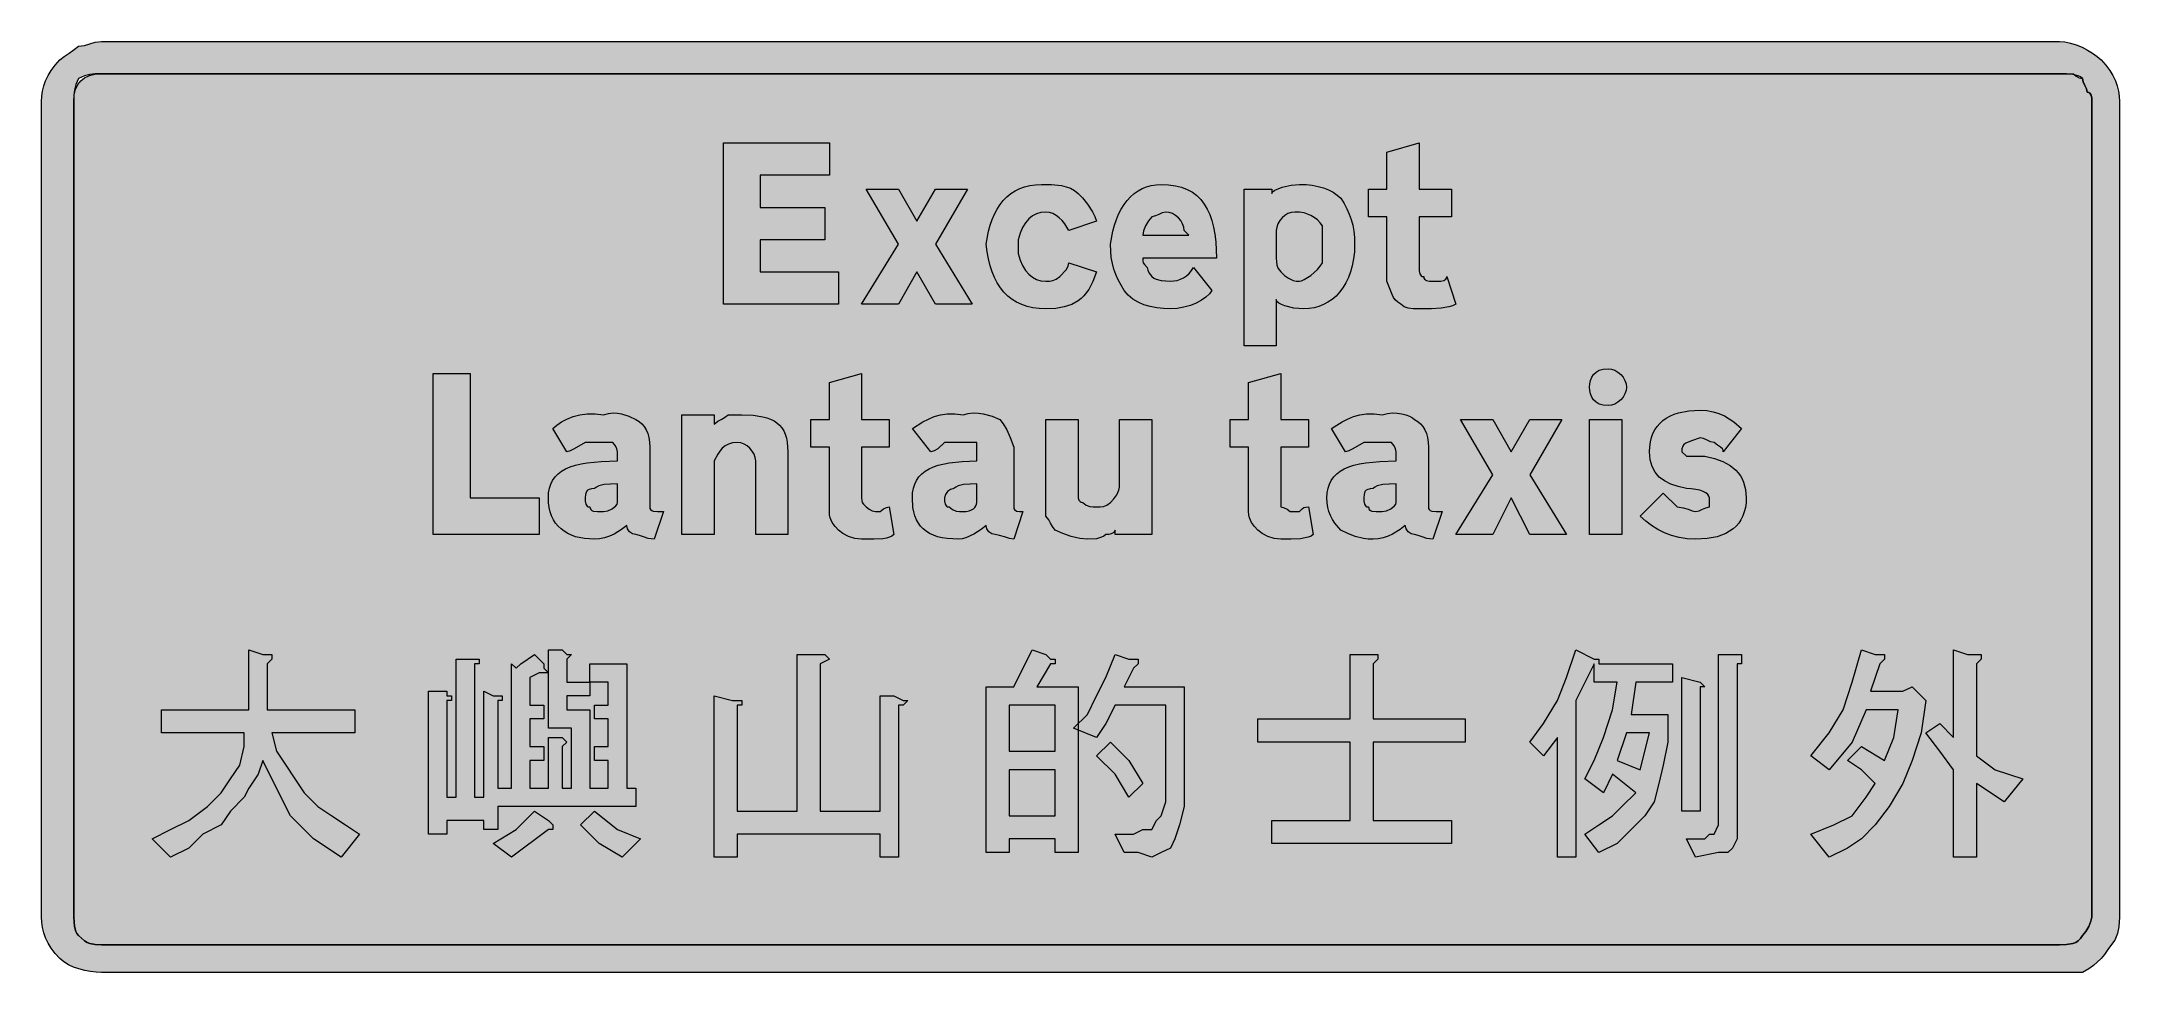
# Model space of a CAD drawing. Header units: metres. Extents: x 13 to 554, y 13 to 255.
import ezdxf

# ---------------------------------------------------------------- set-up
doc = ezdxf.new("R2010")
doc.units = ezdxf.units.M
doc.layers.add('FILL_BLACK_000000', color=7, linetype='Continuous', true_color=0x000000)
doc.layers.add('FILL_WHITE_FFFFFF', color=7, linetype='Continuous', true_color=0xffffff)

msp = doc.modelspace()

# ---------------------------------------------------------------- hatches: boundary and pattern name
at = {"layer": 'FILL_BLACK_000000', "true_color": 0x000000}
h = msp.add_hatch(color=7, dxfattribs=at)
h.dxf.hatch_style = 1
h.paths.add_polyline_path([(539.81, 255.25), (541.28, 254.95), (542.78, 254.47), (544.26, 253.86), (545.69, 253.13), (547.02, 252.32), (548.2, 251.46), (549.21, 250.56), (550.45, 249.21), (551.48, 247.86), (552.31, 246.51), (552.96, 245.16), (553.44, 243.81), (553.77, 242.46), (553.95, 241.11), (554.01, 239.76), (554.01, 27.36), (553.86, 24.81), (553.5, 23.14), (552.81, 21.36), (551.91, 20.27), (551.01, 18.96), (550.11, 17.65), (549.21, 16.56), (547.26, 14.76), (546, 13.86), (544.41, 12.96), (538.41, 12.96), (28.41, 12.96), (27.01, 13.02), (25.54, 13.18), (24.04, 13.47), (22.56, 13.86), (21.13, 14.37), (19.8, 14.98), (18.62, 15.72), (17.61, 16.56), (16.37, 17.91), (15.34, 19.26), (14.51, 20.61), (13.86, 21.96), (13.38, 23.31), (13.05, 24.66), (12.87, 26.01), (12.81, 27.36), (12.81, 239.76), (12.87, 241.11), (13.05, 242.46), (13.38, 243.81), (13.86, 245.16), (14.51, 246.51), (15.34, 247.86), (16.37, 249.21), (17.61, 250.56), (18.7, 251.46), (20.01, 252.36), (21.32, 253.26), (22.41, 254.16), (24.02, 254.35), (25.41, 254.76), (26.8, 255.17), (28.41, 255.36), (538.41, 255.36), (539.81, 255.25)])
h.paths.add_polyline_path([(25.41, 246.81), (24.02, 246.45), (22.41, 245.76), (21.72, 244.15), (21.36, 242.76), (21.23, 241.37), (21.21, 239.76), (21.21, 27.36), (21.36, 24.96), (21.72, 23.65), (22.01, 23.06), (22.41, 22.56), (24.02, 21.17), (24.73, 20.75), (25.41, 20.46), (26.8, 20.2), (28.41, 20.16), (538.41, 20.16), (540.19, 20.2), (541.86, 20.46), (542.62, 20.75), (543.3, 21.17), (543.91, 21.77), (544.41, 22.56), (545.29, 23.65), (546.06, 24.96), (546.6, 26.27), (546.81, 27.36), (546.81, 239.76), (546.79, 240.64), (546.66, 241.41), (546.3, 241.95), (546.01, 242.11), (545.61, 242.16), (545.42, 243.06), (545.01, 243.96), (544.6, 244.86), (544.41, 245.76), (543.91, 246.16), (543.3, 246.45), (541.86, 246.81), (540.19, 246.94), (538.41, 246.96), (28.41, 246.96), (26.8, 246.94), (25.41, 246.81)], flags=16)
h = msp.add_hatch(color=7, dxfattribs=at)
h.dxf.hatch_style = 1
h.paths.add_polyline_path([(200.01, 195.36), (220.41, 195.36), (220.41, 186.96), (190.41, 186.96), (190.41, 228.96), (218.01, 228.96), (218.01, 220.56), (200.01, 220.56), (200.01, 212.16), (216.81, 212.16), (216.81, 203.76), (200.01, 203.76), (200.01, 195.36)])
h = msp.add_hatch(color=7, dxfattribs=at)
h.dxf.hatch_style = 1
h.paths.add_polyline_path([(380.01, 216.96), (380.01, 209.76), (371.61, 209.76), (371.61, 196.56), (371.63, 195.68), (371.76, 194.91), (372.12, 194.37), (372.41, 194.21), (372.81, 194.16), (372.86, 193.76), (373.02, 193.47), (373.56, 193.11), (374.33, 192.98), (375.21, 192.96), (376.41, 192.96), (377.29, 192.98), (378.06, 193.11), (378.6, 193.47), (378.76, 193.76), (378.81, 194.16), (381.21, 186.96), (380.31, 186.56), (379.37, 186.27), (377.31, 185.91), (374.8, 185.78), (371.61, 185.76), (370.02, 185.78), (368.76, 185.91), (367.73, 186.27), (366.81, 186.96), (366.02, 187.46), (365.4, 188.07), (364.93, 188.75), (364.56, 189.51), (363.21, 192.96), (363.21, 209.76), (358.41, 209.76), (358.41, 216.96), (363.21, 216.96), (363.21, 226.56), (371.61, 228.96), (371.61, 216.96), (380.01, 216.96)])
h = msp.add_hatch(color=7, dxfattribs=at)
h.dxf.hatch_style = 1
h.paths.add_polyline_path([(254.01, 216.96), (245.61, 202.56), (255.21, 186.96), (245.61, 186.96), (240.81, 195.36), (236.01, 186.96), (226.41, 186.96), (236.01, 202.56), (227.61, 216.96), (236.01, 216.96), (240.81, 208.56), (245.61, 216.96), (254.01, 216.96)])
h = msp.add_hatch(color=7, dxfattribs=at)
h.dxf.hatch_style = 1
h.paths.add_polyline_path([(275.89, 218.12), (278.46, 217.86), (279.67, 217.57), (280.8, 217.15), (281.86, 216.55), (282.81, 215.76), (283.9, 214.63), (285.21, 213.06), (286.52, 211.03), (287.11, 209.85), (287.61, 208.56), (280.41, 206.16), (279.3, 207.92), (278.62, 208.73), (277.86, 209.46), (277.05, 210.07), (276.19, 210.55), (275.31, 210.85), (274.41, 210.96), (273.12, 210.85), (271.93, 210.51), (270.87, 209.95), (269.91, 209.16), (269.07, 208.15), (268.33, 206.91), (267.72, 205.45), (267.21, 203.76), (267.21, 202.56), (267.21, 200.16), (267.72, 198.47), (268.33, 197.01), (269.07, 195.77), (269.91, 194.76), (270.87, 193.97), (271.93, 193.41), (273.12, 193.07), (274.41, 192.96), (275.31, 192.98), (276.21, 193.11), (277.11, 193.47), (278.01, 194.16), (279.66, 195.96), (280.2, 196.86), (280.41, 197.76), (287.61, 195.36), (286.65, 192.88), (285.55, 190.82), (284.28, 189.16), (283.57, 188.47), (282.81, 187.86), (281.12, 186.9), (279.17, 186.25), (276.95, 185.88), (274.41, 185.76), (272.67, 185.83), (271.03, 186.04), (269.51, 186.38), (268.09, 186.87), (266.78, 187.48), (265.57, 188.23), (264.47, 189.1), (263.46, 190.11), (262.55, 191.24), (261.74, 192.5), (261.03, 193.88), (260.4, 195.38), (259.87, 197), (259.43, 198.74), (259.08, 200.59), (258.81, 202.56), (259.43, 205.99), (259.86, 207.56), (260.38, 209.05), (260.99, 210.43), (261.68, 211.71), (262.45, 212.89), (263.31, 213.96), (264.25, 214.92), (265.28, 215.76), (266.39, 216.48), (267.58, 217.07), (268.86, 217.54), (270.23, 217.88), (271.68, 218.09), (273.21, 218.16), (275.89, 218.12)])
h = msp.add_hatch(color=7, dxfattribs=at)
h.dxf.hatch_style = 1
h.paths.add_polyline_path([(299.63, 198.25), (299.76, 197.76), (300.12, 197.27), (300.81, 196.56), (300.96, 195.81), (301.32, 195.04), (302.01, 194.16), (302.51, 193.76), (303.1, 193.47), (304.41, 193.11), (306.81, 192.96), (307.71, 193.02), (308.59, 193.18), (309.45, 193.47), (310.26, 193.86), (311.02, 194.37), (311.7, 194.98), (312.31, 195.72), (312.81, 196.56), (317.61, 190.56), (317, 189.66), (316.09, 188.8), (314.93, 187.99), (313.56, 187.26), (312.02, 186.65), (310.35, 186.17), (308.6, 185.87), (306.81, 185.76), (305.01, 185.82), (303.25, 186), (301.54, 186.33), (299.91, 186.81), (298.4, 187.46), (297.02, 188.29), (295.82, 189.32), (294.81, 190.56), (293.97, 191.91), (293.23, 193.28), (292.62, 194.67), (292.11, 196.11), (291.72, 197.6), (291.43, 199.17), (291.27, 200.81), (291.21, 202.56), (291.83, 205.99), (292.26, 207.56), (292.77, 209.05), (293.35, 210.43), (294.02, 211.71), (294.75, 212.89), (295.56, 213.96), (296.44, 214.92), (297.39, 215.76), (298.4, 216.48), (299.48, 217.07), (300.62, 217.54), (301.82, 217.88), (303.09, 218.09), (304.41, 218.16), (306.35, 218.08), (308.13, 217.83), (309.75, 217.42), (311.22, 216.85), (312.54, 216.12), (313.71, 215.25), (314.75, 214.23), (315.66, 213.06), (316.44, 211.75), (317.1, 210.31), (317.65, 208.73), (318.08, 207.02), (318.41, 205.19), (318.63, 203.23), (318.81, 198.96), (299.61, 198.96), (299.63, 198.25)])
h.paths.add_polyline_path([(310.41, 206.16), (310.3, 207.06), (310, 207.92), (309.52, 208.73), (308.91, 209.46), (308.18, 210.07), (307.37, 210.55), (306.51, 210.85), (305.61, 210.96), (304.71, 210.77), (303.81, 210.36), (302.91, 209.95), (302.01, 209.76), (301.13, 208.67), (300.36, 207.36), (299.82, 206.05), (299.61, 204.96), (311.61, 204.96), (310.41, 206.16)], flags=16)
h = msp.add_hatch(color=7, dxfattribs=at)
h.dxf.hatch_style = 1
h.paths.add_polyline_path([(354.54, 198.74), (354.21, 197), (353.76, 195.38), (353.2, 193.88), (352.53, 192.5), (351.77, 191.24), (350.91, 190.11), (349.97, 189.1), (348.95, 188.23), (347.86, 187.48), (346.71, 186.87), (345.5, 186.38), (344.24, 186.04), (342.94, 185.83), (341.61, 185.76), (340.27, 185.81), (338.97, 185.97), (336.66, 186.51), (335.74, 186.87), (335.03, 187.28), (334.57, 187.71), (334.41, 188.16), (334.41, 176.16), (326.01, 176.16), (326.01, 216.96), (333.21, 216.96), (333.21, 215.76), (333.42, 216.21), (334, 216.64), (334.86, 217.05), (335.91, 217.41), (338.27, 217.95), (340.41, 218.16), (342.15, 218.1), (343.78, 217.93), (345.3, 217.65), (346.71, 217.26), (348, 216.75), (349.18, 216.13), (350.25, 215.4), (351.21, 214.56), (352.05, 213.21), (352.78, 211.84), (353.4, 210.45), (353.91, 209.01), (354.3, 207.52), (354.58, 205.95), (354.75, 204.31), (354.81, 202.56), (354.74, 200.59), (354.54, 198.74)])
h.paths.add_polyline_path([(341.68, 193.37), (343.41, 194.46), (344.3, 195.19), (345.13, 196), (345.86, 196.86), (346.41, 197.76), (346.41, 198.96), (346.41, 204.96), (346.41, 206.16), (346.41, 207.36), (345.86, 208.2), (345.13, 208.93), (344.3, 209.55), (343.41, 210.06), (341.68, 210.73), (340.41, 210.96), (339.21, 210.96), (338.31, 210.85), (337.45, 210.55), (336.64, 210.07), (335.91, 209.46), (335.3, 208.73), (334.82, 207.92), (334.52, 207.06), (334.41, 206.16), (334.41, 198.96), (334.43, 198.06), (334.56, 197.16), (334.92, 196.26), (335.61, 195.36), (336.53, 194.48), (337.56, 193.71), (338.82, 193.17), (339.56, 193.01), (340.41, 192.96), (340.96, 193.07), (341.68, 193.37)], flags=16)
h = msp.add_hatch(color=7, dxfattribs=at)
h.dxf.hatch_style = 1
h.paths.add_polyline_path([(124.41, 136.56), (142.41, 136.56), (142.41, 126.96), (114.81, 126.96), (114.81, 168.96), (124.41, 168.96), (124.41, 136.56)])
h = msp.add_hatch(color=7, dxfattribs=at)
h.dxf.hatch_style = 1
h.paths.add_polyline_path([(233.61, 156.96), (233.61, 149.76), (226.41, 149.76), (226.41, 136.56), (226.43, 135.85), (226.56, 135.36), (226.92, 134.87), (227.61, 134.16), (228.36, 133.56), (229.13, 133.15), (230.01, 132.96), (231.21, 132.96), (232.09, 133.65), (232.86, 134.01), (233.61, 134.16), (234.81, 126.96), (234.3, 126.56), (233.67, 126.27), (232.89, 126.05), (231.96, 125.91), (229.58, 125.78), (226.41, 125.76), (224.63, 125.97), (222.96, 126.51), (221.52, 127.28), (220.41, 128.16), (219.53, 129.08), (218.76, 130.11), (218.22, 131.37), (218.06, 132.11), (218.01, 132.96), (218.01, 149.76), (213.21, 149.76), (213.21, 156.96), (218.01, 156.96), (218.01, 166.56), (226.41, 168.96), (226.41, 156.96), (233.61, 156.96)])
h = msp.add_hatch(color=7, dxfattribs=at)
h.dxf.hatch_style = 1
h.paths.add_polyline_path([(342.81, 156.96), (342.81, 149.76), (335.61, 149.76), (335.61, 136.56), (335.61, 134.16), (336.49, 133.97), (337.26, 133.56), (338.01, 132.96), (340.41, 132.96), (341.12, 133.65), (341.61, 134.01), (342.1, 134.14), (342.81, 134.16), (344.01, 126.96), (343.45, 126.56), (342.7, 126.27), (340.71, 125.91), (338.27, 125.78), (335.61, 125.76), (333.83, 125.97), (332.16, 126.51), (330.72, 127.28), (329.61, 128.16), (328.73, 129.08), (327.96, 130.11), (327.42, 131.37), (327.26, 132.11), (327.21, 132.96), (327.21, 149.76), (322.41, 149.76), (322.41, 156.96), (327.21, 156.96), (327.21, 166.56), (335.61, 168.96), (335.61, 156.96), (342.81, 156.96)])
h = msp.add_hatch(color=7, dxfattribs=at)
h.dxf.hatch_style = 1
h.paths.add_polyline_path([(425.5, 164.46), (425.2, 163.6), (424.72, 162.79), (424.11, 162.06), (423.38, 161.45), (422.57, 160.97), (421.71, 160.67), (420.81, 160.56), (419.57, 160.67), (418.54, 160.97), (417.71, 161.45), (417.06, 162.06), (416.58, 162.79), (416.25, 163.6), (416.07, 164.46), (416.01, 165.36), (416.07, 166.26), (416.25, 167.12), (416.58, 167.93), (417.06, 168.66), (417.71, 169.27), (418.54, 169.75), (419.57, 170.05), (420.81, 170.16), (421.71, 170.05), (422.57, 169.75), (423.38, 169.27), (424.11, 168.66), (424.72, 167.93), (425.2, 167.12), (425.5, 166.26), (425.61, 165.36), (425.5, 164.46)])
h = msp.add_hatch(color=7, dxfattribs=at)
h.dxf.hatch_style = 1
h.paths.add_polyline_path([(170.82, 125.95), (169.56, 126.36), (168.53, 126.77), (167.61, 126.96), (166.73, 127.17), (165.96, 127.71), (165.42, 128.48), (165.21, 129.36), (163.9, 128.29), (161.91, 127.11), (160.73, 126.58), (159.47, 126.15), (158.16, 125.87), (156.81, 125.76), (154.23, 125.93), (151.9, 126.43), (150.84, 126.81), (149.85, 127.28), (148.94, 127.83), (148.11, 128.46), (147.37, 129.18), (146.71, 129.98), (146.14, 130.86), (145.67, 131.83), (145.3, 132.89), (145.03, 134.03), (144.87, 135.25), (144.81, 136.56), (144.88, 137.85), (145.09, 139.04), (145.44, 140.12), (145.93, 141.1), (146.57, 141.98), (147.34, 142.76), (148.26, 143.45), (149.31, 144.06), (150.51, 144.58), (151.84, 145.02), (153.32, 145.38), (154.93, 145.67), (158.59, 146.04), (162.81, 146.16), (162.81, 148.56), (162.66, 149.31), (162.3, 150.08), (161.61, 150.96), (159.21, 150.96), (154.41, 150.96), (151.56, 149.31), (150.53, 148.77), (149.61, 148.56), (146.01, 154.56), (147.02, 155.45), (148.24, 156.3), (149.66, 157.07), (151.26, 157.71), (153.03, 158.18), (154.95, 158.44), (157.02, 158.45), (159.21, 158.16), (160.51, 158.5), (161.7, 158.65), (162.82, 158.62), (163.86, 158.46), (165.79, 157.82), (167.61, 156.96), (168.45, 156.45), (169.18, 155.83), (169.8, 155.1), (170.31, 154.26), (170.7, 153.3), (170.98, 152.23), (171.15, 151.05), (171.21, 149.76), (171.21, 134.16), (171.27, 133.76), (171.43, 133.47), (171.72, 133.25), (172.11, 133.11), (173.23, 132.98), (174.81, 132.96), (172.41, 125.76), (170.82, 125.95)])
h.paths.add_polyline_path([(154.56, 134.91), (154.92, 134.37), (155.21, 134.21), (155.61, 134.16), (155.67, 133.76), (155.83, 133.47), (156.12, 133.25), (156.51, 133.11), (157.63, 132.98), (159.21, 132.96), (160.28, 133.17), (161.46, 133.71), (162.42, 134.48), (162.7, 134.91), (162.81, 135.36), (162.81, 140.16), (161.03, 140.14), (159.36, 140.01), (157.92, 139.65), (157.31, 139.36), (156.81, 138.96), (156.02, 138.91), (155.42, 138.75), (155, 138.52), (154.71, 138.21), (154.45, 137.44), (154.41, 136.56), (154.43, 135.68), (154.56, 134.91)], flags=16)
h = msp.add_hatch(color=7, dxfattribs=at)
h.dxf.hatch_style = 1
h.paths.add_polyline_path([(198.81, 126.96), (198.81, 144.96), (198.81, 146.16), (198.7, 147.06), (198.4, 147.92), (197.92, 148.73), (197.31, 149.46), (196.58, 150.07), (195.77, 150.55), (194.91, 150.85), (194.01, 150.96), (192.77, 150.85), (191.72, 150.55), (190.85, 150.07), (190.11, 149.46), (189.49, 148.73), (188.95, 147.92), (188.01, 146.16), (188.01, 126.96), (179.61, 126.96), (179.61, 158.16), (188.01, 158.16), (188.01, 155.76), (188.91, 156.47), (189.81, 156.96), (190.71, 157.45), (191.61, 158.16), (195.21, 158.16), (198.14, 158.04), (200.63, 157.67), (201.72, 157.38), (202.7, 157.02), (203.58, 156.58), (204.36, 156.06), (205.04, 155.45), (205.63, 154.76), (206.12, 153.98), (206.52, 153.1), (206.82, 152.12), (207.04, 151.04), (207.21, 148.56), (207.21, 147.36), (207.21, 126.96), (198.81, 126.96)])
h = msp.add_hatch(color=7, dxfattribs=at)
h.dxf.hatch_style = 1
h.paths.add_polyline_path([(264.92, 125.95), (263.61, 126.36), (262.3, 126.77), (261.21, 126.96), (260.33, 127.17), (259.56, 127.71), (259.02, 128.48), (258.81, 129.36), (257.52, 128.29), (255.66, 127.11), (253.58, 126.15), (252.56, 125.87), (251.61, 125.76), (248.68, 125.93), (247.38, 126.14), (246.19, 126.43), (245.1, 126.81), (244.12, 127.28), (243.24, 127.83), (242.46, 128.46), (241.78, 129.18), (241.19, 129.98), (240.7, 130.86), (240.3, 131.83), (240, 132.89), (239.78, 134.03), (239.61, 136.56), (239.68, 137.85), (239.89, 139.04), (240.23, 140.12), (240.72, 141.1), (241.33, 141.98), (242.08, 142.76), (242.95, 143.45), (243.96, 144.06), (245.09, 144.58), (246.35, 145.02), (249.23, 145.67), (252.59, 146.04), (256.41, 146.16), (256.41, 148.56), (256.41, 150.96), (252.81, 150.96), (248.01, 150.96), (246.21, 149.31), (245.31, 148.77), (244.41, 148.56), (239.61, 154.56), (242.35, 156.3), (243.79, 157.07), (245.31, 157.71), (246.95, 158.18), (248.72, 158.44), (250.67, 158.45), (252.81, 158.16), (254.16, 158.5), (255.49, 158.65), (256.8, 158.62), (258.06, 158.46), (260.4, 157.82), (262.41, 156.96), (263.31, 155.83), (264.21, 154.26), (265.11, 152.23), (266.01, 149.76), (266.01, 134.16), (266.06, 133.76), (266.22, 133.47), (266.76, 133.11), (267.53, 132.98), (268.41, 132.96), (266.01, 125.76), (264.92, 125.95)])
h.paths.add_polyline_path([(248.16, 134.91), (248.52, 134.37), (248.81, 134.21), (249.21, 134.16), (250.11, 133.47), (251.01, 133.11), (251.91, 132.98), (252.81, 132.96), (253.65, 133.01), (254.38, 133.17), (255, 133.4), (255.51, 133.71), (255.9, 134.07), (256.18, 134.48), (256.35, 134.91), (256.41, 135.36), (256.41, 140.16), (254.63, 140.14), (252.96, 140.01), (251.52, 139.65), (250.91, 139.36), (250.41, 138.96), (249.53, 138.75), (248.76, 138.21), (248.22, 137.44), (248.01, 136.56), (248.03, 135.68), (248.16, 134.91)], flags=16)
h = msp.add_hatch(color=7, dxfattribs=at)
h.dxf.hatch_style = 1
h.paths.add_polyline_path([(302.01, 156.96), (302.01, 126.96), (292.41, 126.96), (292.41, 128.16), (292.37, 127.97), (292.11, 127.56), (291.4, 127.15), (290.8, 127.01), (290.01, 126.96), (289.51, 126.56), (288.92, 126.27), (287.61, 125.91), (285.21, 125.76), (283.22, 125.97), (281.01, 126.51), (278.8, 127.28), (276.81, 128.16), (276.1, 129.06), (275.61, 129.96), (275.12, 130.86), (274.41, 131.76), (274.41, 135.36), (274.41, 156.96), (282.81, 156.96), (282.81, 138.96), (282.81, 136.56), (282.96, 135.96), (283.32, 135.55), (283.61, 135.41), (284.01, 135.36), (284.91, 134.67), (285.81, 134.31), (286.71, 134.18), (287.61, 134.16), (288.51, 134.18), (289.41, 134.31), (290.31, 134.67), (291.21, 135.36), (292.09, 136.28), (292.86, 137.31), (293.4, 138.57), (293.56, 139.31), (293.61, 140.16), (293.61, 156.96), (302.01, 156.96)])
h = msp.add_hatch(color=7, dxfattribs=at)
h.dxf.hatch_style = 1
h.paths.add_polyline_path([(373.62, 125.95), (372.36, 126.36), (371.33, 126.77), (370.41, 126.96), (369.53, 127.17), (368.76, 127.71), (368.22, 128.48), (368.01, 129.36), (366.7, 128.29), (364.71, 127.11), (363.53, 126.58), (362.27, 126.15), (360.96, 125.87), (359.61, 125.76), (358.31, 125.81), (357.12, 125.97), (354.96, 126.51), (353.03, 127.28), (351.21, 128.16), (349.63, 129.98), (349.02, 130.92), (348.51, 131.91), (348.12, 132.95), (347.83, 134.07), (347.67, 135.26), (347.61, 136.56), (347.68, 137.85), (347.89, 139.04), (348.24, 140.12), (348.73, 141.1), (349.37, 141.98), (350.14, 142.76), (351.06, 143.45), (352.11, 144.06), (353.31, 144.58), (354.64, 145.02), (356.12, 145.38), (357.73, 145.67), (361.39, 146.04), (365.61, 146.16), (365.61, 148.56), (365.46, 149.31), (365.1, 150.08), (364.41, 150.96), (362.01, 150.96), (357.21, 150.96), (354.36, 149.31), (353.33, 148.77), (352.41, 148.56), (348.81, 154.56), (351.55, 156.3), (352.99, 157.07), (354.51, 157.71), (356.15, 158.18), (357.92, 158.44), (359.87, 158.45), (362.01, 158.16), (363.36, 158.5), (364.67, 158.65), (365.93, 158.62), (367.11, 158.46), (368.17, 158.18), (369.1, 157.82), (369.85, 157.41), (370.41, 156.96), (371.25, 156.45), (371.98, 155.83), (372.6, 155.1), (373.11, 154.26), (373.5, 153.3), (373.78, 152.23), (373.95, 151.05), (374.01, 149.76), (374.01, 134.16), (374.07, 133.76), (374.23, 133.47), (374.52, 133.25), (374.91, 133.11), (376.03, 132.98), (377.61, 132.96), (375.21, 125.76), (373.62, 125.95)])
h.paths.add_polyline_path([(357.36, 134.91), (357.72, 134.37), (358.01, 134.21), (358.41, 134.16), (358.47, 133.76), (358.63, 133.47), (358.92, 133.25), (359.31, 133.11), (360.43, 132.98), (362.01, 132.96), (363.08, 133.17), (364.26, 133.71), (365.22, 134.48), (365.5, 134.91), (365.61, 135.36), (365.61, 140.16), (363.83, 140.14), (362.16, 140.01), (360.72, 139.65), (360.11, 139.36), (359.61, 138.96), (358.82, 138.91), (358.22, 138.75), (357.8, 138.52), (357.51, 138.21), (357.25, 137.44), (357.21, 136.56), (357.23, 135.68), (357.36, 134.91)], flags=16)
h = msp.add_hatch(color=7, dxfattribs=at)
h.dxf.hatch_style = 1
h.paths.add_polyline_path([(408.81, 156.96), (400.41, 142.56), (410.01, 126.96), (400.41, 126.96), (395.61, 136.56), (390.81, 126.96), (381.21, 126.96), (390.81, 142.56), (382.41, 156.96), (390.81, 156.96), (395.61, 148.56), (400.41, 156.96), (408.81, 156.96)])
h = msp.add_hatch(color=7, dxfattribs=at)
h.dxf.hatch_style = 1
h.paths.add_polyline_path([(416.01, 126.96), (416.01, 156.96), (424.41, 156.96), (424.41, 126.96), (416.01, 126.96)])
h = msp.add_hatch(color=7, dxfattribs=at)
h.dxf.hatch_style = 1
h.paths.add_polyline_path([(456.75, 135.25), (456.59, 134.03), (456.31, 132.89), (455.93, 131.83), (455.44, 130.86), (454.85, 129.98), (454.15, 129.18), (453.36, 128.46), (452.47, 127.83), (451.48, 127.28), (450.39, 126.81), (449.22, 126.43), (446.59, 125.93), (443.61, 125.76), (441.42, 125.87), (439.33, 126.19), (437.37, 126.71), (435.51, 127.41), (433.77, 128.28), (432.14, 129.3), (430.62, 130.47), (429.21, 131.76), (435.21, 137.76), (438.81, 134.16), (440.4, 133.97), (441.66, 133.56), (442.69, 133.15), (443.61, 132.96), (444.51, 133.15), (445.41, 133.56), (446.31, 133.97), (447.21, 134.16), (447.21, 136.56), (447.1, 137.01), (446.78, 137.44), (446.26, 137.85), (445.56, 138.21), (444.69, 138.52), (443.67, 138.75), (442.5, 138.91), (441.21, 138.96), (439.07, 139.47), (437.18, 140.12), (435.54, 140.94), (434.16, 141.96), (433.07, 143.2), (432.27, 144.7), (431.78, 146.47), (431.61, 148.56), (431.67, 149.87), (431.83, 151.09), (432.11, 152.23), (432.49, 153.28), (432.98, 154.26), (433.57, 155.14), (434.27, 155.94), (435.06, 156.66), (435.95, 157.29), (436.94, 157.84), (438.03, 158.31), (439.2, 158.68), (441.83, 159.19), (444.81, 159.36), (446.55, 159.25), (448.18, 158.95), (449.7, 158.47), (451.11, 157.86), (452.4, 157.13), (453.58, 156.32), (455.61, 154.56), (450.81, 148.56), (450.76, 148.96), (450.6, 149.27), (450.06, 149.76), (449.29, 150.25), (448.41, 150.96), (447.51, 151.15), (446.61, 151.56), (445.71, 151.97), (444.81, 152.16), (442.54, 151.43), (441.06, 150.81), (440.58, 150.44), (440.25, 149.97), (440.07, 149.35), (440.01, 148.56), (441.21, 147.36), (446.01, 147.36), (448.54, 146.8), (450.73, 146.01), (452.59, 145), (454.11, 143.76), (454.74, 143.06), (455.29, 142.3), (455.76, 141.48), (456.13, 140.61), (456.64, 138.7), (456.81, 136.56), (456.75, 135.25)])
h = msp.add_hatch(color=7, dxfattribs=at)
h.dxf.hatch_style = 1
h.paths.add_polyline_path([(71.61, 95.76), (72.81, 95.76), (72.81, 94.56), (71.61, 93.36), (71.61, 81.36), (94.41, 81.36), (94.41, 75.36), (72.81, 75.36), (74.01, 70.56), (76.41, 66.96), (78.81, 63.36), (81.21, 59.76), (84.81, 56.16), (88.41, 53.76), (92.01, 51.36), (95.61, 48.96), (90.81, 42.96), (83.61, 47.76), (77.61, 53.76), (74.01, 60.96), (70.41, 68.16), (69.21, 64.56), (66.81, 60.96), (65.61, 58.56), (62.01, 54.96), (59.61, 51.36), (54.81, 48.96), (51.21, 45.36), (46.41, 42.96), (41.61, 47.76), (46.41, 50.16), (51.21, 52.56), (56.01, 56.16), (59.61, 59.76), (62.01, 63.36), (64.41, 66.96), (65.61, 71.76), (65.61, 75.36), (44.01, 75.36), (44.01, 81.36), (66.81, 81.36), (66.81, 96.96), (70.41, 95.76), (71.61, 95.76)])
h = msp.add_hatch(color=7, dxfattribs=at)
h.dxf.hatch_style = 1
h.paths.add_polyline_path([(165.21, 93.36), (165.21, 60.96), (167.61, 60.96), (167.61, 56.16), (131.61, 56.16), (131.61, 50.16), (128.01, 50.16), (128.01, 52.56), (118.41, 52.56), (118.41, 48.96), (113.61, 48.96), (113.61, 86.16), (118.41, 86.16), (118.41, 84.96), (119.61, 84.96), (119.61, 83.76), (118.41, 83.76), (118.41, 58.56), (120.81, 58.56), (120.81, 94.56), (124.41, 94.56), (125.61, 94.56), (126.81, 94.56), (126.81, 93.36), (125.61, 93.36), (125.61, 58.56), (128.01, 58.56), (128.01, 86.16), (130.41, 84.96), (132.81, 84.96), (132.81, 83.76), (131.61, 83.76), (131.61, 60.96), (135.21, 60.96), (135.21, 93.36), (136.41, 92.16), (137.61, 93.36), (141.21, 95.76), (143.61, 93.36), (143.61, 92.16), (144.81, 90.96), (144.81, 96.96), (148.41, 96.96), (149.61, 95.76), (150.81, 95.76), (149.61, 94.56), (149.61, 88.56), (155.61, 88.56), (155.61, 93.36), (165.21, 93.36)])
h.paths.add_polyline_path([(143.61, 90.96), (142.41, 90.96), (140.01, 89.76), (140.01, 82.56), (143.61, 82.56), (143.61, 78.96), (140.01, 78.96), (140.01, 71.76), (143.61, 71.76), (143.61, 68.16), (140.01, 68.16), (140.01, 60.96), (144.81, 60.96), (144.81, 74.16), (148.41, 74.16), (149.61, 72.96), (148.41, 71.76), (148.41, 60.96), (150.81, 60.96), (150.81, 76.56), (144.81, 76.56), (144.81, 90.96), (143.61, 90.96)], flags=16)
h.paths.add_polyline_path([(155.61, 84.96), (149.61, 84.96), (149.61, 81.36), (155.61, 81.36), (155.61, 60.96), (160.41, 60.96), (160.41, 68.16), (156.81, 68.16), (156.81, 71.76), (160.41, 71.76), (160.41, 78.96), (156.81, 78.96), (156.81, 82.56), (160.41, 82.56), (160.41, 88.56), (155.61, 88.56), (155.61, 84.96)], flags=16)
h = msp.add_hatch(color=7, dxfattribs=at)
h.dxf.hatch_style = 1
h.paths.add_polyline_path([(216.81, 95.76), (218.01, 94.56), (215.61, 93.36), (215.61, 54.96), (231.21, 54.96), (231.21, 84.96), (234.81, 84.96), (237.21, 83.76), (238.41, 83.76), (237.21, 82.56), (236.01, 82.56), (236.01, 42.96), (231.21, 42.96), (231.21, 48.96), (194.01, 48.96), (194.01, 42.96), (188.01, 42.96), (188.01, 84.96), (192.81, 83.76), (194.01, 83.76), (195.21, 83.76), (195.21, 82.56), (194.01, 82.56), (194.01, 54.96), (209.61, 54.96), (209.61, 95.76), (214.41, 95.76), (216.81, 95.76)])
h = msp.add_hatch(color=7, dxfattribs=at)
h.dxf.hatch_style = 1
h.paths.add_polyline_path([(276.81, 94.56), (276.81, 93.36), (275.61, 93.36), (272.01, 87.36), (282.81, 87.36), (282.81, 44.16), (276.81, 44.16), (276.81, 47.76), (264.81, 47.76), (264.81, 44.16), (258.81, 44.16), (258.81, 87.36), (266.01, 87.36), (270.81, 96.96), (274.41, 95.76), (275.61, 94.56), (276.81, 94.56)])
h.paths.add_polyline_path([(264.81, 82.56), (264.81, 70.56), (276.81, 70.56), (276.81, 82.56), (264.81, 82.56)], flags=16)
h.paths.add_polyline_path([(276.81, 65.76), (264.81, 65.76), (264.81, 53.76), (276.81, 53.76), (276.81, 65.76)], flags=16)
h = msp.add_hatch(color=7, dxfattribs=at)
h.dxf.hatch_style = 1
h.paths.add_polyline_path([(298.41, 94.56), (298.41, 93.36), (297.21, 92.16), (294.81, 87.36), (310.41, 87.36), (310.41, 66.96), (310.41, 60.96), (310.41, 56.16), (309.21, 51.36), (308.01, 47.76), (306.81, 45.36), (304.41, 44.16), (302.01, 42.96), (298.41, 44.16), (294.81, 44.16), (292.41, 48.96), (297.21, 48.96), (299.61, 50.16), (302.01, 50.16), (303.21, 52.56), (304.41, 53.76), (305.61, 57.36), (305.61, 59.76), (305.61, 63.36), (305.61, 66.96), (305.61, 82.56), (292.41, 82.56), (290.01, 77.76), (287.61, 74.16), (281.61, 76.56), (285.21, 80.16), (287.61, 84.96), (290.01, 89.76), (292.41, 95.76), (296.01, 94.56), (298.41, 94.56)])
h = msp.add_hatch(color=7, dxfattribs=at)
h.dxf.hatch_style = 1
h.paths.add_polyline_path([(360.81, 95.76), (360.81, 94.56), (359.61, 93.36), (359.61, 78.96), (383.61, 78.96), (383.61, 72.96), (359.61, 72.96), (359.61, 52.56), (380.01, 52.56), (380.01, 46.56), (333.21, 46.56), (333.21, 52.56), (353.61, 52.56), (353.61, 72.96), (329.61, 72.96), (329.61, 78.96), (353.61, 78.96), (353.61, 95.76), (358.41, 95.76), (360.81, 95.76)])
h = msp.add_hatch(color=7, dxfattribs=at)
h.dxf.hatch_style = 1
h.paths.add_polyline_path([(407.61, 83.76), (410.01, 89.76), (412.41, 96.96), (417.21, 94.56), (418.41, 94.56), (418.41, 93.36), (437.61, 93.36), (437.61, 88.56), (428.01, 88.56), (426.81, 80.16), (436.41, 80.16), (436.41, 72.96), (435.21, 66.96), (434.01, 62.16), (432.81, 57.36), (430.41, 53.76), (426.81, 50.16), (423.21, 46.56), (418.41, 44.16), (414.81, 48.96), (418.41, 51.36), (422.01, 53.76), (424.41, 56.16), (428.01, 59.76), (422.01, 64.56), (419.61, 59.76), (414.81, 63.36), (417.21, 68.16), (419.61, 74.16), (422.01, 81.36), (423.21, 88.56), (417.21, 88.56), (417.21, 93.36), (412.41, 83.76), (412.41, 42.96), (407.61, 42.96), (407.61, 74.16), (404.01, 69.36), (400.41, 72.96), (404.01, 77.76), (407.61, 83.76)])
h.paths.add_polyline_path([(429.21, 65.76), (431.61, 75.36), (425.61, 75.36), (423.21, 68.16), (429.21, 65.76)], flags=16)
h = msp.add_hatch(color=7, dxfattribs=at)
h.dxf.hatch_style = 1
h.paths.add_polyline_path([(454.41, 95.76), (455.61, 95.76), (455.61, 94.56), (455.61, 93.36), (454.41, 93.36), (454.41, 50.16), (454.41, 47.76), (453.21, 45.36), (452.01, 44.16), (449.61, 44.16), (443.61, 42.96), (441.21, 47.76), (446.01, 47.76), (447.21, 48.96), (448.41, 48.96), (449.61, 51.36), (449.61, 52.56), (449.61, 95.76), (454.41, 95.76)])
h = msp.add_hatch(color=7, dxfattribs=at)
h.dxf.hatch_style = 1
h.paths.add_polyline_path([(492.81, 95.76), (492.81, 94.56), (491.61, 93.36), (489.21, 86.16), (497.61, 86.16), (500.01, 87.36), (503.61, 83.76), (502.41, 75.36), (500.01, 68.16), (497.61, 62.16), (494.01, 56.16), (490.41, 51.36), (486.81, 47.76), (483.21, 45.36), (478.41, 42.96), (473.61, 48.96), (479.61, 51.36), (484.41, 53.76), (488.01, 58.56), (490.41, 62.16), (486.81, 65.76), (483.21, 68.16), (486.81, 71.76), (492.81, 68.16), (495.21, 74.16), (496.41, 81.36), (488.01, 81.36), (484.41, 72.96), (478.41, 65.76), (473.61, 69.36), (478.41, 75.36), (482.01, 81.36), (484.41, 88.56), (486.81, 96.96), (490.41, 95.76), (492.81, 95.76)])
h = msp.add_hatch(color=7, dxfattribs=at)
h.dxf.hatch_style = 1
h.paths.add_polyline_path([(516.81, 95.76), (518.01, 95.76), (518.01, 94.56), (516.81, 93.36), (516.81, 69.36), (521.61, 65.76), (528.81, 63.36), (524.01, 57.36), (516.81, 62.16), (516.81, 42.96), (510.81, 42.96), (510.81, 65.76), (507.21, 70.56), (503.61, 75.36), (507.21, 77.76), (510.81, 74.16), (510.81, 96.96), (514.41, 95.76), (516.81, 95.76)])
h = msp.add_hatch(color=7, dxfattribs=at)
h.dxf.hatch_style = 1
h.paths.add_polyline_path([(444.81, 88.56), (446.01, 87.36), (444.81, 87.36), (444.81, 54.96), (440.01, 54.96), (440.01, 89.76), (444.81, 88.56)])
h = msp.add_hatch(color=7, dxfattribs=at)
h.dxf.hatch_style = 1
h.paths.add_polyline_path([(296.01, 68.16), (299.61, 62.16), (296.01, 58.56), (292.41, 64.56), (287.61, 69.36), (291.21, 72.96), (296.01, 68.16)])
h = msp.add_hatch(color=7, dxfattribs=at)
h.dxf.hatch_style = 1
h.paths.add_polyline_path([(136.41, 50.16), (141.21, 54.96), (144.81, 52.56), (146.01, 51.36), (146.01, 50.16), (144.81, 50.16), (135.21, 42.96), (130.41, 46.56), (136.41, 50.16)])
h = msp.add_hatch(color=7, dxfattribs=at)
h.dxf.hatch_style = 1
h.paths.add_polyline_path([(158.01, 46.56), (153.21, 51.36), (156.81, 54.96), (162.81, 50.16), (168.81, 47.76), (164.01, 42.96), (158.01, 46.56)])
at = {"layer": 'FILL_WHITE_FFFFFF', "true_color": 0xffffff}
h = msp.add_hatch(color=7, dxfattribs=at)
h.dxf.hatch_style = 1
h.paths.add_polyline_path([(538.41, 246.96), (542.01, 246.96), (542.76, 246.36), (543.53, 245.95), (544.41, 245.76), (544.6, 244.86), (545.01, 243.96), (545.42, 243.06), (545.61, 242.16), (546.01, 242.11), (546.3, 241.95), (546.66, 241.41), (546.79, 240.64), (546.81, 239.76), (546.81, 27.36), (546.6, 26.27), (546.06, 24.96), (545.29, 23.65), (544.41, 22.56), (543.91, 21.77), (543.3, 21.17), (542.62, 20.75), (541.86, 20.46), (540.19, 20.2), (538.41, 20.16), (28.41, 20.16), (26.8, 20.2), (25.41, 20.46), (24.73, 20.75), (24.02, 21.17), (22.41, 22.56), (22.01, 23.06), (21.72, 23.65), (21.36, 24.96), (21.21, 27.36), (21.21, 239.76), (21.32, 241.45), (21.66, 242.91), (22.22, 244.15), (23.01, 245.16), (24.02, 245.95), (25.26, 246.51), (26.72, 246.85), (28.41, 246.96), (538.41, 246.96)])

# ---------------------------------------------------------------- linework, layer by layer
at = {"layer": 'FILL_BLACK_000000', "lineweight": 0, "true_color": 0x000000}
for points in [[(539.81, 255.25), (541.28, 254.95), (542.78, 254.47), (544.26, 253.86), (545.69, 253.13), (547.02, 252.32), (548.2, 251.46), (549.21, 250.56), (550.45, 249.21), (551.48, 247.86), (552.31, 246.51), (552.96, 245.16), (553.44, 243.81), (553.77, 242.46), (553.95, 241.11), (554.01, 239.76), (554.01, 27.36), (553.86, 24.81), (553.5, 23.14), (552.81, 21.36), (551.91, 20.27), (551.01, 18.96), (550.11, 17.65), (549.21, 16.56), (547.26, 14.76), (546, 13.86), (544.41, 12.96), (538.41, 12.96), (28.41, 12.96), (27.01, 13.02), (25.54, 13.18), (24.04, 13.47), (22.56, 13.86), (21.13, 14.37), (19.8, 14.98), (18.62, 15.72), (17.61, 16.56), (16.37, 17.91), (15.34, 19.26), (14.51, 20.61), (13.86, 21.96), (13.38, 23.31), (13.05, 24.66), (12.87, 26.01), (12.81, 27.36), (12.81, 239.76), (12.87, 241.11), (13.05, 242.46), (13.38, 243.81), (13.86, 245.16), (14.51, 246.51), (15.34, 247.86), (16.37, 249.21), (17.61, 250.56), (18.7, 251.46), (20.01, 252.36), (21.32, 253.26), (22.41, 254.16), (24.02, 254.35), (25.41, 254.76), (26.8, 255.17), (28.41, 255.36), (538.41, 255.36)], [(25.41, 246.81), (24.02, 246.45), (22.41, 245.76), (21.72, 244.15), (21.36, 242.76), (21.23, 241.37), (21.21, 239.76), (21.21, 27.36), (21.36, 24.96), (21.72, 23.65), (22.01, 23.06), (22.41, 22.56), (24.02, 21.17), (24.73, 20.75), (25.41, 20.46), (26.8, 20.2), (28.41, 20.16), (538.41, 20.16), (540.19, 20.2), (541.86, 20.46), (542.62, 20.75), (543.3, 21.17), (543.91, 21.77), (544.41, 22.56), (545.29, 23.65), (546.06, 24.96), (546.6, 26.27), (546.81, 27.36), (546.81, 239.76), (546.79, 240.64), (546.66, 241.41), (546.3, 241.95), (546.01, 242.11), (545.61, 242.16), (545.42, 243.06), (545.01, 243.96), (544.6, 244.86), (544.41, 245.76), (543.91, 246.16), (543.3, 246.45), (541.86, 246.81), (540.19, 246.94), (538.41, 246.96), (28.41, 246.96), (26.8, 246.94)], [(200.01, 195.36), (220.41, 195.36), (220.41, 186.96), (190.41, 186.96), (190.41, 228.96), (218.01, 228.96), (218.01, 220.56), (200.01, 220.56), (200.01, 212.16), (216.81, 212.16), (216.81, 203.76), (200.01, 203.76)], [(380.01, 216.96), (380.01, 209.76), (371.61, 209.76), (371.61, 196.56), (371.63, 195.68), (371.76, 194.91), (372.12, 194.37), (372.41, 194.21), (372.81, 194.16), (372.86, 193.76), (373.02, 193.47), (373.56, 193.11), (374.33, 192.98), (375.21, 192.96), (376.41, 192.96), (377.29, 192.98), (378.06, 193.11), (378.6, 193.47), (378.76, 193.76), (378.81, 194.16), (381.21, 186.96), (380.31, 186.56), (379.37, 186.27), (377.31, 185.91), (374.8, 185.78), (371.61, 185.76), (370.02, 185.78), (368.76, 185.91), (367.73, 186.27), (366.81, 186.96), (366.02, 187.46), (365.4, 188.07), (364.93, 188.75), (364.56, 189.51), (363.21, 192.96), (363.21, 209.76), (358.41, 209.76), (358.41, 216.96), (363.21, 216.96), (363.21, 226.56), (371.61, 228.96), (371.61, 216.96)], [(254.01, 216.96), (245.61, 202.56), (255.21, 186.96), (245.61, 186.96), (240.81, 195.36), (236.01, 186.96), (226.41, 186.96), (236.01, 202.56), (227.61, 216.96), (236.01, 216.96), (240.81, 208.56), (245.61, 216.96)], [(275.89, 218.12), (278.46, 217.86), (279.67, 217.57), (280.8, 217.15), (281.86, 216.55), (282.81, 215.76), (283.9, 214.63), (285.21, 213.06), (286.52, 211.03), (287.11, 209.85), (287.61, 208.56), (280.41, 206.16), (279.3, 207.92), (278.62, 208.73), (277.86, 209.46), (277.05, 210.07), (276.19, 210.55), (275.31, 210.85), (274.41, 210.96), (273.12, 210.85), (271.93, 210.51), (270.87, 209.95), (269.91, 209.16), (269.07, 208.15), (268.33, 206.91), (267.72, 205.45), (267.21, 203.76), (267.21, 202.56), (267.21, 200.16), (267.72, 198.47), (268.33, 197.01), (269.07, 195.77), (269.91, 194.76), (270.87, 193.97), (271.93, 193.41), (273.12, 193.07), (274.41, 192.96), (275.31, 192.98), (276.21, 193.11), (277.11, 193.47), (278.01, 194.16), (279.66, 195.96), (280.2, 196.86), (280.41, 197.76), (287.61, 195.36), (286.65, 192.88), (285.55, 190.82), (284.28, 189.16), (283.57, 188.47), (282.81, 187.86), (281.12, 186.9), (279.17, 186.25), (276.95, 185.88), (274.41, 185.76), (272.67, 185.83), (271.03, 186.04), (269.51, 186.38), (268.09, 186.87), (266.78, 187.48), (265.57, 188.23), (264.47, 189.1), (263.46, 190.11), (262.55, 191.24), (261.74, 192.5), (261.03, 193.88), (260.4, 195.38), (259.87, 197), (259.43, 198.74), (259.08, 200.59), (258.81, 202.56), (259.43, 205.99), (259.86, 207.56), (260.38, 209.05), (260.99, 210.43), (261.68, 211.71), (262.45, 212.89), (263.31, 213.96), (264.25, 214.92), (265.28, 215.76), (266.39, 216.48), (267.58, 217.07), (268.86, 217.54), (270.23, 217.88), (271.68, 218.09), (273.21, 218.16)], [(299.63, 198.25), (299.76, 197.76), (300.12, 197.27), (300.81, 196.56), (300.96, 195.81), (301.32, 195.04), (302.01, 194.16), (302.51, 193.76), (303.1, 193.47), (304.41, 193.11), (306.81, 192.96), (307.71, 193.02), (308.59, 193.18), (309.45, 193.47), (310.26, 193.86), (311.02, 194.37), (311.7, 194.98), (312.31, 195.72), (312.81, 196.56), (317.61, 190.56), (317, 189.66), (316.09, 188.8), (314.93, 187.99), (313.56, 187.26), (312.02, 186.65), (310.35, 186.17), (308.6, 185.87), (306.81, 185.76), (305.01, 185.82), (303.25, 186), (301.54, 186.33), (299.91, 186.81), (298.4, 187.46), (297.02, 188.29), (295.82, 189.32), (294.81, 190.56), (293.97, 191.91), (293.23, 193.28), (292.62, 194.67), (292.11, 196.11), (291.72, 197.6), (291.43, 199.17), (291.27, 200.81), (291.21, 202.56), (291.83, 205.99), (292.26, 207.56), (292.77, 209.05), (293.35, 210.43), (294.02, 211.71), (294.75, 212.89), (295.56, 213.96), (296.44, 214.92), (297.39, 215.76), (298.4, 216.48), (299.48, 217.07), (300.62, 217.54), (301.82, 217.88), (303.09, 218.09), (304.41, 218.16), (306.35, 218.08), (308.13, 217.83), (309.75, 217.42), (311.22, 216.85), (312.54, 216.12), (313.71, 215.25), (314.75, 214.23), (315.66, 213.06), (316.44, 211.75), (317.1, 210.31), (317.65, 208.73), (318.08, 207.02), (318.41, 205.19), (318.63, 203.23), (318.81, 198.96), (299.61, 198.96)], [(354.54, 198.74), (354.21, 197), (353.76, 195.38), (353.2, 193.88), (352.53, 192.5), (351.77, 191.24), (350.91, 190.11), (349.97, 189.1), (348.95, 188.23), (347.86, 187.48), (346.71, 186.87), (345.5, 186.38), (344.24, 186.04), (342.94, 185.83), (341.61, 185.76), (340.27, 185.81), (338.97, 185.97), (336.66, 186.51), (335.74, 186.87), (335.03, 187.28), (334.57, 187.71), (334.41, 188.16), (334.41, 176.16), (326.01, 176.16), (326.01, 216.96), (333.21, 216.96), (333.21, 215.76), (333.42, 216.21), (334, 216.64), (334.86, 217.05), (335.91, 217.41), (338.27, 217.95), (340.41, 218.16), (342.15, 218.1), (343.78, 217.93), (345.3, 217.65), (346.71, 217.26), (348, 216.75), (349.18, 216.13), (350.25, 215.4), (351.21, 214.56), (352.05, 213.21), (352.78, 211.84), (353.4, 210.45), (353.91, 209.01), (354.3, 207.52), (354.58, 205.95), (354.75, 204.31), (354.81, 202.56), (354.74, 200.59)], [(310.41, 206.16), (310.3, 207.06), (310, 207.92), (309.52, 208.73), (308.91, 209.46), (308.18, 210.07), (307.37, 210.55), (306.51, 210.85), (305.61, 210.96), (304.71, 210.77), (303.81, 210.36), (302.91, 209.95), (302.01, 209.76), (301.13, 208.67), (300.36, 207.36), (299.82, 206.05), (299.61, 204.96), (311.61, 204.96)], [(341.68, 193.37), (343.41, 194.46), (344.3, 195.19), (345.13, 196), (345.86, 196.86), (346.41, 197.76), (346.41, 198.96), (346.41, 204.96), (346.41, 206.16), (346.41, 207.36), (345.86, 208.2), (345.13, 208.93), (344.3, 209.55), (343.41, 210.06), (341.68, 210.73), (340.41, 210.96), (339.21, 210.96), (338.31, 210.85), (337.45, 210.55), (336.64, 210.07), (335.91, 209.46), (335.3, 208.73), (334.82, 207.92), (334.52, 207.06), (334.41, 206.16), (334.41, 198.96), (334.43, 198.06), (334.56, 197.16), (334.92, 196.26), (335.61, 195.36), (336.53, 194.48), (337.56, 193.71), (338.82, 193.17), (339.56, 193.01), (340.41, 192.96), (340.96, 193.07)], [(124.41, 136.56), (142.41, 136.56), (142.41, 126.96), (114.81, 126.96), (114.81, 168.96), (124.41, 168.96)], [(233.61, 156.96), (233.61, 149.76), (226.41, 149.76), (226.41, 136.56), (226.43, 135.85), (226.56, 135.36), (226.92, 134.87), (227.61, 134.16), (228.36, 133.56), (229.13, 133.15), (230.01, 132.96), (231.21, 132.96), (232.09, 133.65), (232.86, 134.01), (233.61, 134.16), (234.81, 126.96), (234.3, 126.56), (233.67, 126.27), (232.89, 126.05), (231.96, 125.91), (229.58, 125.78), (226.41, 125.76), (224.63, 125.97), (222.96, 126.51), (221.52, 127.28), (220.41, 128.16), (219.53, 129.08), (218.76, 130.11), (218.22, 131.37), (218.06, 132.11), (218.01, 132.96), (218.01, 149.76), (213.21, 149.76), (213.21, 156.96), (218.01, 156.96), (218.01, 166.56), (226.41, 168.96), (226.41, 156.96)], [(342.81, 156.96), (342.81, 149.76), (335.61, 149.76), (335.61, 136.56), (335.61, 134.16), (336.49, 133.97), (337.26, 133.56), (338.01, 132.96), (340.41, 132.96), (341.12, 133.65), (341.61, 134.01), (342.1, 134.14), (342.81, 134.16), (344.01, 126.96), (343.45, 126.56), (342.7, 126.27), (340.71, 125.91), (338.27, 125.78), (335.61, 125.76), (333.83, 125.97), (332.16, 126.51), (330.72, 127.28), (329.61, 128.16), (328.73, 129.08), (327.96, 130.11), (327.42, 131.37), (327.26, 132.11), (327.21, 132.96), (327.21, 149.76), (322.41, 149.76), (322.41, 156.96), (327.21, 156.96), (327.21, 166.56), (335.61, 168.96), (335.61, 156.96)], [(425.5, 164.46), (425.2, 163.6), (424.72, 162.79), (424.11, 162.06), (423.38, 161.45), (422.57, 160.97), (421.71, 160.67), (420.81, 160.56), (419.57, 160.67), (418.54, 160.97), (417.71, 161.45), (417.06, 162.06), (416.58, 162.79), (416.25, 163.6), (416.07, 164.46), (416.01, 165.36), (416.07, 166.26), (416.25, 167.12), (416.58, 167.93), (417.06, 168.66), (417.71, 169.27), (418.54, 169.75), (419.57, 170.05), (420.81, 170.16), (421.71, 170.05), (422.57, 169.75), (423.38, 169.27), (424.11, 168.66), (424.72, 167.93), (425.2, 167.12), (425.5, 166.26), (425.61, 165.36)], [(170.82, 125.95), (169.56, 126.36), (168.53, 126.77), (167.61, 126.96), (166.73, 127.17), (165.96, 127.71), (165.42, 128.48), (165.21, 129.36), (163.9, 128.29), (161.91, 127.11), (160.73, 126.58), (159.47, 126.15), (158.16, 125.87), (156.81, 125.76), (154.23, 125.93), (151.9, 126.43), (150.84, 126.81), (149.85, 127.28), (148.94, 127.83), (148.11, 128.46), (147.37, 129.18), (146.71, 129.98), (146.14, 130.86), (145.67, 131.83), (145.3, 132.89), (145.03, 134.03), (144.87, 135.25), (144.81, 136.56), (144.88, 137.85), (145.09, 139.04), (145.44, 140.12), (145.93, 141.1), (146.57, 141.98), (147.34, 142.76), (148.26, 143.45), (149.31, 144.06), (150.51, 144.58), (151.84, 145.02), (153.32, 145.38), (154.93, 145.67), (158.59, 146.04), (162.81, 146.16), (162.81, 148.56), (162.66, 149.31), (162.3, 150.08), (161.61, 150.96), (159.21, 150.96), (154.41, 150.96), (151.56, 149.31), (150.53, 148.77), (149.61, 148.56), (146.01, 154.56), (147.02, 155.45), (148.24, 156.3), (149.66, 157.07), (151.26, 157.71), (153.03, 158.18), (154.95, 158.44), (157.02, 158.45), (159.21, 158.16), (160.51, 158.5), (161.7, 158.65), (162.82, 158.62), (163.86, 158.46), (165.79, 157.82), (167.61, 156.96), (168.45, 156.45), (169.18, 155.83), (169.8, 155.1), (170.31, 154.26), (170.7, 153.3), (170.98, 152.23), (171.15, 151.05), (171.21, 149.76), (171.21, 134.16), (171.27, 133.76), (171.43, 133.47), (171.72, 133.25), (172.11, 133.11), (173.23, 132.98), (174.81, 132.96), (172.41, 125.76)], [(198.81, 126.96), (198.81, 144.96), (198.81, 146.16), (198.7, 147.06), (198.4, 147.92), (197.92, 148.73), (197.31, 149.46), (196.58, 150.07), (195.77, 150.55), (194.91, 150.85), (194.01, 150.96), (192.77, 150.85), (191.72, 150.55), (190.85, 150.07), (190.11, 149.46), (189.49, 148.73), (188.95, 147.92), (188.01, 146.16), (188.01, 126.96), (179.61, 126.96), (179.61, 158.16), (188.01, 158.16), (188.01, 155.76), (188.91, 156.47), (189.81, 156.96), (190.71, 157.45), (191.61, 158.16), (195.21, 158.16), (198.14, 158.04), (200.63, 157.67), (201.72, 157.38), (202.7, 157.02), (203.58, 156.58), (204.36, 156.06), (205.04, 155.45), (205.63, 154.76), (206.12, 153.98), (206.52, 153.1), (206.82, 152.12), (207.04, 151.04), (207.21, 148.56), (207.21, 147.36), (207.21, 126.96)], [(264.92, 125.95), (263.61, 126.36), (262.3, 126.77), (261.21, 126.96), (260.33, 127.17), (259.56, 127.71), (259.02, 128.48), (258.81, 129.36), (257.52, 128.29), (255.66, 127.11), (253.58, 126.15), (252.56, 125.87), (251.61, 125.76), (248.68, 125.93), (247.38, 126.14), (246.19, 126.43), (245.1, 126.81), (244.12, 127.28), (243.24, 127.83), (242.46, 128.46), (241.78, 129.18), (241.19, 129.98), (240.7, 130.86), (240.3, 131.83), (240, 132.89), (239.78, 134.03), (239.61, 136.56), (239.68, 137.85), (239.89, 139.04), (240.23, 140.12), (240.72, 141.1), (241.33, 141.98), (242.08, 142.76), (242.95, 143.45), (243.96, 144.06), (245.09, 144.58), (246.35, 145.02), (249.23, 145.67), (252.59, 146.04), (256.41, 146.16), (256.41, 148.56), (256.41, 150.96), (252.81, 150.96), (248.01, 150.96), (246.21, 149.31), (245.31, 148.77), (244.41, 148.56), (239.61, 154.56), (242.35, 156.3), (243.79, 157.07), (245.31, 157.71), (246.95, 158.18), (248.72, 158.44), (250.67, 158.45), (252.81, 158.16), (254.16, 158.5), (255.49, 158.65), (256.8, 158.62), (258.06, 158.46), (260.4, 157.82), (262.41, 156.96), (263.31, 155.83), (264.21, 154.26), (265.11, 152.23), (266.01, 149.76), (266.01, 134.16), (266.06, 133.76), (266.22, 133.47), (266.76, 133.11), (267.53, 132.98), (268.41, 132.96), (266.01, 125.76)], [(302.01, 156.96), (302.01, 126.96), (292.41, 126.96), (292.41, 128.16), (292.37, 127.97), (292.11, 127.56), (291.4, 127.15), (290.8, 127.01), (290.01, 126.96), (289.51, 126.56), (288.92, 126.27), (287.61, 125.91), (285.21, 125.76), (283.22, 125.97), (281.01, 126.51), (278.8, 127.28), (276.81, 128.16), (276.1, 129.06), (275.61, 129.96), (275.12, 130.86), (274.41, 131.76), (274.41, 135.36), (274.41, 156.96), (282.81, 156.96), (282.81, 138.96), (282.81, 136.56), (282.96, 135.96), (283.32, 135.55), (283.61, 135.41), (284.01, 135.36), (284.91, 134.67), (285.81, 134.31), (286.71, 134.18), (287.61, 134.16), (288.51, 134.18), (289.41, 134.31), (290.31, 134.67), (291.21, 135.36), (292.09, 136.28), (292.86, 137.31), (293.4, 138.57), (293.56, 139.31), (293.61, 140.16), (293.61, 156.96)], [(373.62, 125.95), (372.36, 126.36), (371.33, 126.77), (370.41, 126.96), (369.53, 127.17), (368.76, 127.71), (368.22, 128.48), (368.01, 129.36), (366.7, 128.29), (364.71, 127.11), (363.53, 126.58), (362.27, 126.15), (360.96, 125.87), (359.61, 125.76), (358.31, 125.81), (357.12, 125.97), (354.96, 126.51), (353.03, 127.28), (351.21, 128.16), (349.63, 129.98), (349.02, 130.92), (348.51, 131.91), (348.12, 132.95), (347.83, 134.07), (347.67, 135.26), (347.61, 136.56), (347.68, 137.85), (347.89, 139.04), (348.24, 140.12), (348.73, 141.1), (349.37, 141.98), (350.14, 142.76), (351.06, 143.45), (352.11, 144.06), (353.31, 144.58), (354.64, 145.02), (356.12, 145.38), (357.73, 145.67), (361.39, 146.04), (365.61, 146.16), (365.61, 148.56), (365.46, 149.31), (365.1, 150.08), (364.41, 150.96), (362.01, 150.96), (357.21, 150.96), (354.36, 149.31), (353.33, 148.77), (352.41, 148.56), (348.81, 154.56), (351.55, 156.3), (352.99, 157.07), (354.51, 157.71), (356.15, 158.18), (357.92, 158.44), (359.87, 158.45), (362.01, 158.16), (363.36, 158.5), (364.67, 158.65), (365.93, 158.62), (367.11, 158.46), (368.17, 158.18), (369.1, 157.82), (369.85, 157.41), (370.41, 156.96), (371.25, 156.45), (371.98, 155.83), (372.6, 155.1), (373.11, 154.26), (373.5, 153.3), (373.78, 152.23), (373.95, 151.05), (374.01, 149.76), (374.01, 134.16), (374.07, 133.76), (374.23, 133.47), (374.52, 133.25), (374.91, 133.11), (376.03, 132.98), (377.61, 132.96), (375.21, 125.76)], [(408.81, 156.96), (400.41, 142.56), (410.01, 126.96), (400.41, 126.96), (395.61, 136.56), (390.81, 126.96), (381.21, 126.96), (390.81, 142.56), (382.41, 156.96), (390.81, 156.96), (395.61, 148.56), (400.41, 156.96)], [(416.01, 126.96), (416.01, 156.96), (424.41, 156.96), (424.41, 126.96)], [(456.75, 135.25), (456.59, 134.03), (456.31, 132.89), (455.93, 131.83), (455.44, 130.86), (454.85, 129.98), (454.15, 129.18), (453.36, 128.46), (452.47, 127.83), (451.48, 127.28), (450.39, 126.81), (449.22, 126.43), (446.59, 125.93), (443.61, 125.76), (441.42, 125.87), (439.33, 126.19), (437.37, 126.71), (435.51, 127.41), (433.77, 128.28), (432.14, 129.3), (430.62, 130.47), (429.21, 131.76), (435.21, 137.76), (438.81, 134.16), (440.4, 133.97), (441.66, 133.56), (442.69, 133.15), (443.61, 132.96), (444.51, 133.15), (445.41, 133.56), (446.31, 133.97), (447.21, 134.16), (447.21, 136.56), (447.1, 137.01), (446.78, 137.44), (446.26, 137.85), (445.56, 138.21), (444.69, 138.52), (443.67, 138.75), (442.5, 138.91), (441.21, 138.96), (439.07, 139.47), (437.18, 140.12), (435.54, 140.94), (434.16, 141.96), (433.07, 143.2), (432.27, 144.7), (431.78, 146.47), (431.61, 148.56), (431.67, 149.87), (431.83, 151.09), (432.11, 152.23), (432.49, 153.28), (432.98, 154.26), (433.57, 155.14), (434.27, 155.94), (435.06, 156.66), (435.95, 157.29), (436.94, 157.84), (438.03, 158.31), (439.2, 158.68), (441.83, 159.19), (444.81, 159.36), (446.55, 159.25), (448.18, 158.95), (449.7, 158.47), (451.11, 157.86), (452.4, 157.13), (453.58, 156.32), (455.61, 154.56), (450.81, 148.56), (450.76, 148.96), (450.6, 149.27), (450.06, 149.76), (449.29, 150.25), (448.41, 150.96), (447.51, 151.15), (446.61, 151.56), (445.71, 151.97), (444.81, 152.16), (442.54, 151.43), (441.06, 150.81), (440.58, 150.44), (440.25, 149.97), (440.07, 149.35), (440.01, 148.56), (441.21, 147.36), (446.01, 147.36), (448.54, 146.8), (450.73, 146.01), (452.59, 145), (454.11, 143.76), (454.74, 143.06), (455.29, 142.3), (455.76, 141.48), (456.13, 140.61), (456.64, 138.7), (456.81, 136.56)], [(154.56, 134.91), (154.92, 134.37), (155.21, 134.21), (155.61, 134.16), (155.67, 133.76), (155.83, 133.47), (156.12, 133.25), (156.51, 133.11), (157.63, 132.98), (159.21, 132.96), (160.28, 133.17), (161.46, 133.71), (162.42, 134.48), (162.7, 134.91), (162.81, 135.36), (162.81, 140.16), (161.03, 140.14), (159.36, 140.01), (157.92, 139.65), (157.31, 139.36), (156.81, 138.96), (156.02, 138.91), (155.42, 138.75), (155, 138.52), (154.71, 138.21), (154.45, 137.44), (154.41, 136.56), (154.43, 135.68)], [(248.16, 134.91), (248.52, 134.37), (248.81, 134.21), (249.21, 134.16), (250.11, 133.47), (251.01, 133.11), (251.91, 132.98), (252.81, 132.96), (253.65, 133.01), (254.38, 133.17), (255, 133.4), (255.51, 133.71), (255.9, 134.07), (256.18, 134.48), (256.35, 134.91), (256.41, 135.36), (256.41, 140.16), (254.63, 140.14), (252.96, 140.01), (251.52, 139.65), (250.91, 139.36), (250.41, 138.96), (249.53, 138.75), (248.76, 138.21), (248.22, 137.44), (248.01, 136.56), (248.03, 135.68)], [(357.36, 134.91), (357.72, 134.37), (358.01, 134.21), (358.41, 134.16), (358.47, 133.76), (358.63, 133.47), (358.92, 133.25), (359.31, 133.11), (360.43, 132.98), (362.01, 132.96), (363.08, 133.17), (364.26, 133.71), (365.22, 134.48), (365.5, 134.91), (365.61, 135.36), (365.61, 140.16), (363.83, 140.14), (362.16, 140.01), (360.72, 139.65), (360.11, 139.36), (359.61, 138.96), (358.82, 138.91), (358.22, 138.75), (357.8, 138.52), (357.51, 138.21), (357.25, 137.44), (357.21, 136.56), (357.23, 135.68)], [(71.61, 95.76), (72.81, 95.76), (72.81, 94.56), (71.61, 93.36), (71.61, 81.36), (94.41, 81.36), (94.41, 75.36), (72.81, 75.36), (74.01, 70.56), (76.41, 66.96), (78.81, 63.36), (81.21, 59.76), (84.81, 56.16), (88.41, 53.76), (92.01, 51.36), (95.61, 48.96), (90.81, 42.96), (83.61, 47.76), (77.61, 53.76), (74.01, 60.96), (70.41, 68.16), (69.21, 64.56), (66.81, 60.96), (65.61, 58.56), (62.01, 54.96), (59.61, 51.36), (54.81, 48.96), (51.21, 45.36), (46.41, 42.96), (41.61, 47.76), (46.41, 50.16), (51.21, 52.56), (56.01, 56.16), (59.61, 59.76), (62.01, 63.36), (64.41, 66.96), (65.61, 71.76), (65.61, 75.36), (44.01, 75.36), (44.01, 81.36), (66.81, 81.36), (66.81, 96.96), (70.41, 95.76)], [(165.21, 93.36), (165.21, 60.96), (167.61, 60.96), (167.61, 56.16), (131.61, 56.16), (131.61, 50.16), (128.01, 50.16), (128.01, 52.56), (118.41, 52.56), (118.41, 48.96), (113.61, 48.96), (113.61, 86.16), (118.41, 86.16), (118.41, 84.96), (119.61, 84.96), (119.61, 83.76), (118.41, 83.76), (118.41, 58.56), (120.81, 58.56), (120.81, 94.56), (124.41, 94.56), (125.61, 94.56), (126.81, 94.56), (126.81, 93.36), (125.61, 93.36), (125.61, 58.56), (128.01, 58.56), (128.01, 86.16), (130.41, 84.96), (132.81, 84.96), (132.81, 83.76), (131.61, 83.76), (131.61, 60.96), (135.21, 60.96), (135.21, 93.36), (136.41, 92.16), (137.61, 93.36), (141.21, 95.76), (143.61, 93.36), (143.61, 92.16), (144.81, 90.96), (144.81, 96.96), (148.41, 96.96), (149.61, 95.76), (150.81, 95.76), (149.61, 94.56), (149.61, 88.56), (155.61, 88.56), (155.61, 93.36)], [(216.81, 95.76), (218.01, 94.56), (215.61, 93.36), (215.61, 54.96), (231.21, 54.96), (231.21, 84.96), (234.81, 84.96), (237.21, 83.76), (238.41, 83.76), (237.21, 82.56), (236.01, 82.56), (236.01, 42.96), (231.21, 42.96), (231.21, 48.96), (194.01, 48.96), (194.01, 42.96), (188.01, 42.96), (188.01, 84.96), (192.81, 83.76), (194.01, 83.76), (195.21, 83.76), (195.21, 82.56), (194.01, 82.56), (194.01, 54.96), (209.61, 54.96), (209.61, 95.76), (214.41, 95.76)], [(276.81, 94.56), (276.81, 93.36), (275.61, 93.36), (272.01, 87.36), (282.81, 87.36), (282.81, 44.16), (276.81, 44.16), (276.81, 47.76), (264.81, 47.76), (264.81, 44.16), (258.81, 44.16), (258.81, 87.36), (266.01, 87.36), (270.81, 96.96), (274.41, 95.76), (275.61, 94.56)], [(298.41, 94.56), (298.41, 93.36), (297.21, 92.16), (294.81, 87.36), (310.41, 87.36), (310.41, 66.96), (310.41, 60.96), (310.41, 56.16), (309.21, 51.36), (308.01, 47.76), (306.81, 45.36), (304.41, 44.16), (302.01, 42.96), (298.41, 44.16), (294.81, 44.16), (292.41, 48.96), (297.21, 48.96), (299.61, 50.16), (302.01, 50.16), (303.21, 52.56), (304.41, 53.76), (305.61, 57.36), (305.61, 59.76), (305.61, 63.36), (305.61, 66.96), (305.61, 82.56), (292.41, 82.56), (290.01, 77.76), (287.61, 74.16), (281.61, 76.56), (285.21, 80.16), (287.61, 84.96), (290.01, 89.76), (292.41, 95.76), (296.01, 94.56)], [(360.81, 95.76), (360.81, 94.56), (359.61, 93.36), (359.61, 78.96), (383.61, 78.96), (383.61, 72.96), (359.61, 72.96), (359.61, 52.56), (380.01, 52.56), (380.01, 46.56), (333.21, 46.56), (333.21, 52.56), (353.61, 52.56), (353.61, 72.96), (329.61, 72.96), (329.61, 78.96), (353.61, 78.96), (353.61, 95.76), (358.41, 95.76)], [(407.61, 83.76), (410.01, 89.76), (412.41, 96.96), (417.21, 94.56), (418.41, 94.56), (418.41, 93.36), (437.61, 93.36), (437.61, 88.56), (428.01, 88.56), (426.81, 80.16), (436.41, 80.16), (436.41, 72.96), (435.21, 66.96), (434.01, 62.16), (432.81, 57.36), (430.41, 53.76), (426.81, 50.16), (423.21, 46.56), (418.41, 44.16), (414.81, 48.96), (418.41, 51.36), (422.01, 53.76), (424.41, 56.16), (428.01, 59.76), (422.01, 64.56), (419.61, 59.76), (414.81, 63.36), (417.21, 68.16), (419.61, 74.16), (422.01, 81.36), (423.21, 88.56), (417.21, 88.56), (417.21, 93.36), (412.41, 83.76), (412.41, 42.96), (407.61, 42.96), (407.61, 74.16), (404.01, 69.36), (400.41, 72.96), (404.01, 77.76)], [(454.41, 95.76), (455.61, 95.76), (455.61, 94.56), (455.61, 93.36), (454.41, 93.36), (454.41, 50.16), (454.41, 47.76), (453.21, 45.36), (452.01, 44.16), (449.61, 44.16), (443.61, 42.96), (441.21, 47.76), (446.01, 47.76), (447.21, 48.96), (448.41, 48.96), (449.61, 51.36), (449.61, 52.56), (449.61, 95.76)], [(492.81, 95.76), (492.81, 94.56), (491.61, 93.36), (489.21, 86.16), (497.61, 86.16), (500.01, 87.36), (503.61, 83.76), (502.41, 75.36), (500.01, 68.16), (497.61, 62.16), (494.01, 56.16), (490.41, 51.36), (486.81, 47.76), (483.21, 45.36), (478.41, 42.96), (473.61, 48.96), (479.61, 51.36), (484.41, 53.76), (488.01, 58.56), (490.41, 62.16), (486.81, 65.76), (483.21, 68.16), (486.81, 71.76), (492.81, 68.16), (495.21, 74.16), (496.41, 81.36), (488.01, 81.36), (484.41, 72.96), (478.41, 65.76), (473.61, 69.36), (478.41, 75.36), (482.01, 81.36), (484.41, 88.56), (486.81, 96.96), (490.41, 95.76)], [(516.81, 95.76), (518.01, 95.76), (518.01, 94.56), (516.81, 93.36), (516.81, 69.36), (521.61, 65.76), (528.81, 63.36), (524.01, 57.36), (516.81, 62.16), (516.81, 42.96), (510.81, 42.96), (510.81, 65.76), (507.21, 70.56), (503.61, 75.36), (507.21, 77.76), (510.81, 74.16), (510.81, 96.96), (514.41, 95.76)], [(143.61, 90.96), (142.41, 90.96), (140.01, 89.76), (140.01, 82.56), (143.61, 82.56), (143.61, 78.96), (140.01, 78.96), (140.01, 71.76), (143.61, 71.76), (143.61, 68.16), (140.01, 68.16), (140.01, 60.96), (144.81, 60.96), (144.81, 74.16), (148.41, 74.16), (149.61, 72.96), (148.41, 71.76), (148.41, 60.96), (150.81, 60.96), (150.81, 76.56), (144.81, 76.56), (144.81, 90.96)], [(155.61, 84.96), (149.61, 84.96), (149.61, 81.36), (155.61, 81.36), (155.61, 60.96), (160.41, 60.96), (160.41, 68.16), (156.81, 68.16), (156.81, 71.76), (160.41, 71.76), (160.41, 78.96), (156.81, 78.96), (156.81, 82.56), (160.41, 82.56), (160.41, 88.56), (155.61, 88.56)], [(444.81, 88.56), (446.01, 87.36), (444.81, 87.36), (444.81, 54.96), (440.01, 54.96), (440.01, 89.76)], [(264.81, 82.56), (264.81, 70.56), (276.81, 70.56), (276.81, 82.56)], [(296.01, 68.16), (299.61, 62.16), (296.01, 58.56), (292.41, 64.56), (287.61, 69.36), (291.21, 72.96)], [(429.21, 65.76), (431.61, 75.36), (425.61, 75.36), (423.21, 68.16)], [(276.81, 65.76), (264.81, 65.76), (264.81, 53.76), (276.81, 53.76)], [(136.41, 50.16), (141.21, 54.96), (144.81, 52.56), (146.01, 51.36), (146.01, 50.16), (144.81, 50.16), (135.21, 42.96), (130.41, 46.56)], [(158.01, 46.56), (153.21, 51.36), (156.81, 54.96), (162.81, 50.16), (168.81, 47.76), (164.01, 42.96)]]:
    msp.add_lwpolyline(points, close=True, dxfattribs=at)
at = {"layer": 'FILL_WHITE_FFFFFF', "lineweight": 0, "true_color": 0xffffff}
msp.add_lwpolyline([(538.41, 246.96), (542.01, 246.96), (542.76, 246.36), (543.53, 245.95), (544.41, 245.76), (544.6, 244.86), (545.01, 243.96), (545.42, 243.06), (545.61, 242.16), (546.01, 242.11), (546.3, 241.95), (546.66, 241.41), (546.79, 240.64), (546.81, 239.76), (546.81, 27.36), (546.6, 26.27), (546.06, 24.96), (545.29, 23.65), (544.41, 22.56), (543.91, 21.77), (543.3, 21.17), (542.62, 20.75), (541.86, 20.46), (540.19, 20.2), (538.41, 20.16), (28.41, 20.16), (26.8, 20.2), (25.41, 20.46), (24.73, 20.75), (24.02, 21.17), (22.41, 22.56), (22.01, 23.06), (21.72, 23.65), (21.36, 24.96), (21.21, 27.36), (21.21, 239.76), (21.32, 241.45), (21.66, 242.91), (22.22, 244.15), (23.01, 245.16), (24.02, 245.95), (25.26, 246.51), (26.72, 246.85), (28.41, 246.96)], close=True, dxfattribs=at)

doc.saveas('drawing.dxf')
